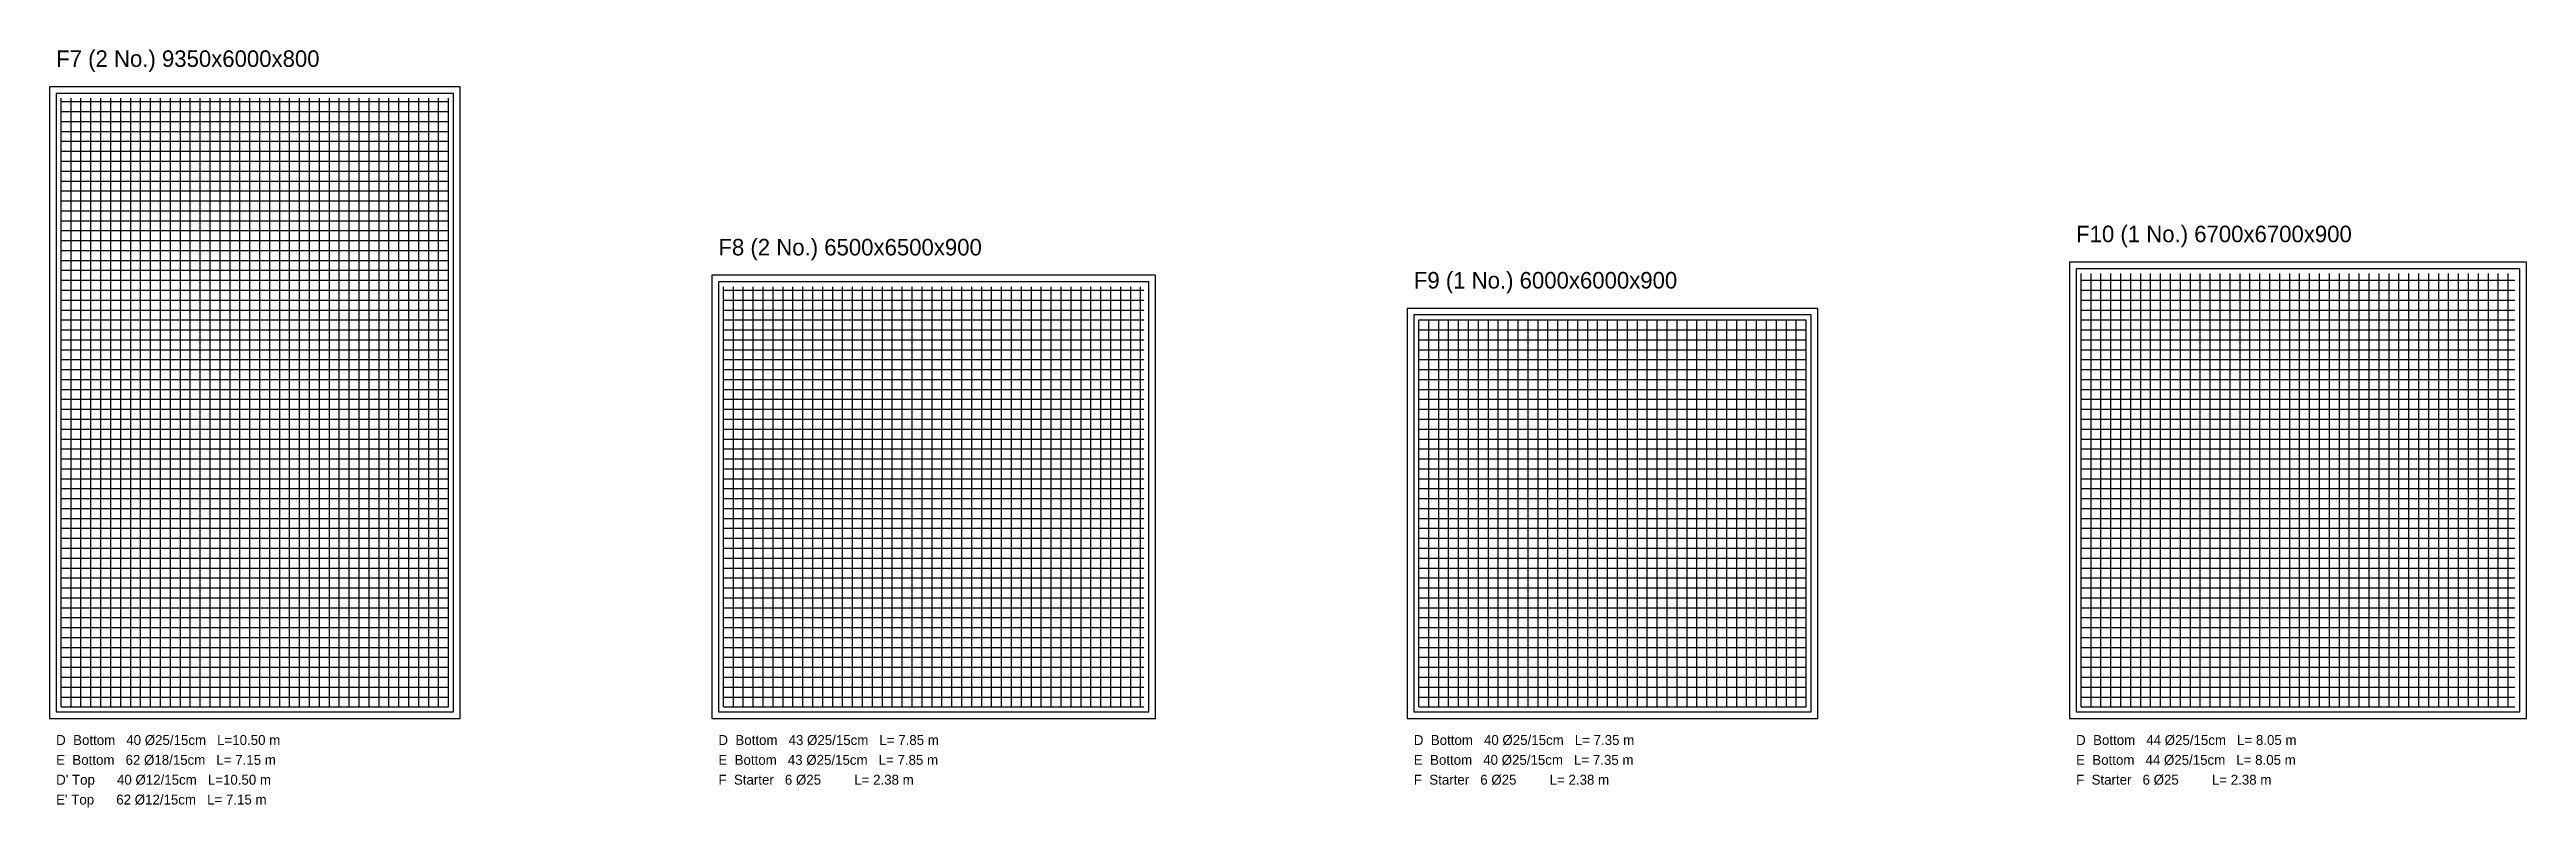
# Model space of a CAD drawing. Header units: metres. Extents: x 0.9 to 85.7, y -0.4 to 11.
# Drawn here: x 48.3 to 85.7, y -0.45 to 11.01 of the extents above; entities that cross this region are included whole.
import ezdxf

# ---------------------------------------------------------------- set-up
doc = ezdxf.new("R2010")
doc.units = ezdxf.units.M
for name, color, linetype in [('BAR-BOTTOM', 3, 'Continuous'), ('BAR-TOP', 6, 'Continuous'), ('BLINDING', 1, 'Continuous'), ('CONCRETE', 7, 'Continuous'), ('TEXT', 2, 'Continuous')]:
    doc.layers.add(name, color=color, linetype=linetype)

msp = doc.modelspace()

# ---------------------------------------------------------------- texts
at = {"layer": 'TEXT'}
for s, height, p in [('F7 (2 No.) 9350x6000x800', 0.25, (48.4, 10.75)), ('F10 (1 No.) 6700x6700x900', 0.25, (78.9, 8.1)), ('F8 (2 No.) 6500x6500x900', 0.25, (58.4, 7.9)), ('F9 (1 No.) 6000x6000x900', 0.25, (68.9, 7.4)), ('D  Bottom   40 Ø25/15cm   L=10.50 m', 0.15, (48.4, 0.5)), ('D  Bottom   43 Ø25/15cm   L= 7.85 m', 0.15, (58.4, 0.5)), ('D  Bottom   40 Ø25/15cm   L= 7.35 m', 0.15, (68.9, 0.5)), ('D  Bottom   44 Ø25/15cm   L= 8.05 m', 0.15, (78.9, 0.5)), ('E  Bottom   62 Ø18/15cm   L= 7.15 m', 0.15, (48.4, 0.2)), ("D' Top      40 Ø12/15cm   L=10.50 m", 0.15, (48.4, -0.1)), ('E  Bottom   43 Ø25/15cm   L= 7.85 m', 0.15, (58.4, 0.2)), ('F  Starter   6 Ø25         L= 2.38 m', 0.15, (58.4, -0.1)), ('E  Bottom   40 Ø25/15cm   L= 7.35 m', 0.15, (68.9, 0.2)), ('F  Starter   6 Ø25         L= 2.38 m', 0.15, (68.9, -0.1)), ('E  Bottom   44 Ø25/15cm   L= 8.05 m', 0.15, (78.9, 0.2)), ('F  Starter   6 Ø25         L= 2.38 m', 0.15, (78.9, -0.1)), ("E' Top      62 Ø12/15cm   L= 7.15 m", 0.15, (48.4, -0.4))]:
    msp.add_text(s, height=height, dxfattribs=at).set_placement(p)

# ---------------------------------------------------------------- linework, layer by layer
at = {"layer": 'BAR-BOTTOM'}
for p, q in [((48.475, 1.075), (48.475, 10.275)), ((48.475, 10.225), (54.325, 10.225)), ((48.625, 1.075), (48.625, 10.275)), ((48.775, 1.075), (48.775, 10.275)), ((48.925, 1.075), (48.925, 10.275)), ((49.075, 1.075), (49.075, 10.275)), ((49.225, 1.075), (49.225, 10.275)), ((49.375, 1.075), (49.375, 10.275)), ((49.525, 1.075), (49.525, 10.275)), ((49.675, 1.075), (49.675, 10.275)), ((49.825, 1.075), (49.825, 10.275)), ((49.975, 1.075), (49.975, 10.275)), ((50.125, 1.075), (50.125, 10.275)), ((50.275, 1.075), (50.275, 10.275)), ((50.425, 1.075), (50.425, 10.275)), ((50.575, 1.075), (50.575, 10.275)), ((50.725, 1.075), (50.725, 10.275)), ((50.875, 1.075), (50.875, 10.275)), ((51.025, 1.075), (51.025, 10.275)), ((51.175, 1.075), (51.175, 10.275)), ((51.325, 1.075), (51.325, 10.275)), ((51.475, 1.075), (51.475, 10.275)), ((51.625, 1.075), (51.625, 10.275)), ((51.775, 1.075), (51.775, 10.275)), ((51.925, 1.075), (51.925, 10.275)), ((52.075, 1.075), (52.075, 10.275)), ((52.225, 1.075), (52.225, 10.275)), ((52.375, 1.075), (52.375, 10.275)), ((52.525, 1.075), (52.525, 10.275)), ((52.675, 1.075), (52.675, 10.275)), ((52.825, 1.075), (52.825, 10.275)), ((52.975, 1.075), (52.975, 10.275)), ((53.125, 1.075), (53.125, 10.275)), ((53.275, 1.075), (53.275, 10.275)), ((53.425, 1.075), (53.425, 10.275)), ((53.575, 1.075), (53.575, 10.275)), ((53.725, 1.075), (53.725, 10.275)), ((53.875, 1.075), (53.875, 10.275)), ((54.025, 1.075), (54.025, 10.275)), ((54.175, 1.075), (54.175, 10.275)), ((54.325, 1.075), (54.325, 10.275)), ((48.475, 10.075), (54.325, 10.075)), ((48.475, 9.925), (54.325, 9.925)), ((48.475, 9.775), (54.325, 9.775)), ((48.475, 9.625), (54.325, 9.625)), ((48.475, 9.475), (54.325, 9.475)), ((48.475, 9.325), (54.325, 9.325)), ((48.475, 9.175), (54.325, 9.175)), ((48.475, 9.025), (54.325, 9.025)), ((48.475, 8.875), (54.325, 8.875)), ((48.475, 8.725), (54.325, 8.725)), ((48.475, 8.575), (54.325, 8.575)), ((48.475, 8.425), (54.325, 8.425)), ((48.475, 8.275), (54.325, 8.275)), ((48.475, 8.125), (54.325, 8.125)), ((48.475, 7.975), (54.325, 7.975)), ((48.475, 7.825), (54.325, 7.825)), ((48.475, 7.675), (54.325, 7.675)), ((48.475, 7.525), (54.325, 7.525)), ((78.975, 1.075), (78.975, 7.625)), ((78.975, 7.525), (85.525, 7.525)), ((79.125, 1.075), (79.125, 7.625)), ((79.275, 1.075), (79.275, 7.625)), ((79.425, 1.075), (79.425, 7.625)), ((79.575, 1.075), (79.575, 7.625)), ((79.725, 1.075), (79.725, 7.625)), ((79.875, 1.075), (79.875, 7.625)), ((80.025, 1.075), (80.025, 7.625)), ((80.175, 1.075), (80.175, 7.625)), ((80.325, 1.075), (80.325, 7.625)), ((80.475, 1.075), (80.475, 7.625)), ((80.625, 1.075), (80.625, 7.625)), ((80.775, 1.075), (80.775, 7.625)), ((80.925, 1.075), (80.925, 7.625)), ((81.075, 1.075), (81.075, 7.625)), ((81.225, 1.075), (81.225, 7.625)), ((81.375, 1.075), (81.375, 7.625)), ((81.525, 1.075), (81.525, 7.625)), ((81.675, 1.075), (81.675, 7.625)), ((81.825, 1.075), (81.825, 7.625)), ((81.975, 1.075), (81.975, 7.625)), ((82.125, 1.075), (82.125, 7.625)), ((82.275, 1.075), (82.275, 7.625)), ((82.425, 1.075), (82.425, 7.625)), ((82.575, 1.075), (82.575, 7.625)), ((82.725, 1.075), (82.725, 7.625)), ((82.875, 1.075), (82.875, 7.625)), ((83.025, 1.075), (83.025, 7.625)), ((83.175, 1.075), (83.175, 7.625)), ((83.325, 1.075), (83.325, 7.625)), ((83.475, 1.075), (83.475, 7.625)), ((83.625, 1.075), (83.625, 7.625)), ((83.775, 1.075), (83.775, 7.625)), ((83.925, 1.075), (83.925, 7.625)), ((84.075, 1.075), (84.075, 7.625)), ((84.225, 1.075), (84.225, 7.625)), ((84.375, 1.075), (84.375, 7.625)), ((84.525, 1.075), (84.525, 7.625)), ((84.675, 1.075), (84.675, 7.625)), ((84.825, 1.075), (84.825, 7.625)), ((84.975, 1.075), (84.975, 7.625)), ((85.125, 1.075), (85.125, 7.625)), ((85.275, 1.075), (85.275, 7.625)), ((85.425, 1.075), (85.425, 7.625)), ((48.475, 7.375), (54.325, 7.375)), ((48.475, 7.225), (54.325, 7.225)), ((58.475, 1.075), (58.475, 7.425)), ((58.475, 7.375), (64.825, 7.375)), ((58.475, 7.225), (64.825, 7.225)), ((58.625, 1.075), (58.625, 7.425)), ((58.775, 1.075), (58.775, 7.425)), ((58.925, 1.075), (58.925, 7.425)), ((59.075, 1.075), (59.075, 7.425)), ((59.225, 1.075), (59.225, 7.425)), ((59.375, 1.075), (59.375, 7.425)), ((59.525, 1.075), (59.525, 7.425)), ((59.675, 1.075), (59.675, 7.425)), ((59.825, 1.075), (59.825, 7.425)), ((59.975, 1.075), (59.975, 7.425)), ((60.125, 1.075), (60.125, 7.425)), ((60.275, 1.075), (60.275, 7.425)), ((60.425, 1.075), (60.425, 7.425)), ((60.575, 1.075), (60.575, 7.425)), ((60.725, 1.075), (60.725, 7.425)), ((60.875, 1.075), (60.875, 7.425)), ((61.025, 1.075), (61.025, 7.425)), ((61.175, 1.075), (61.175, 7.425)), ((61.325, 1.075), (61.325, 7.425)), ((61.475, 1.075), (61.475, 7.425)), ((61.625, 1.075), (61.625, 7.425)), ((61.775, 1.075), (61.775, 7.425)), ((61.925, 1.075), (61.925, 7.425)), ((62.075, 1.075), (62.075, 7.425)), ((62.225, 1.075), (62.225, 7.425)), ((62.375, 1.075), (62.375, 7.425)), ((62.525, 1.075), (62.525, 7.425)), ((62.675, 1.075), (62.675, 7.425)), ((62.825, 1.075), (62.825, 7.425)), ((62.975, 1.075), (62.975, 7.425)), ((63.125, 1.075), (63.125, 7.425)), ((63.275, 1.075), (63.275, 7.425)), ((63.425, 1.075), (63.425, 7.425)), ((63.575, 1.075), (63.575, 7.425)), ((63.725, 1.075), (63.725, 7.425)), ((63.875, 1.075), (63.875, 7.425)), ((64.025, 1.075), (64.025, 7.425)), ((64.175, 1.075), (64.175, 7.425)), ((64.325, 1.075), (64.325, 7.425)), ((64.475, 1.075), (64.475, 7.425)), ((64.625, 1.075), (64.625, 7.425)), ((64.775, 1.075), (64.775, 7.425)), ((78.975, 7.375), (85.525, 7.375)), ((78.975, 7.225), (85.525, 7.225)), ((48.475, 7.075), (54.325, 7.075)), ((48.475, 6.925), (54.325, 6.925)), ((48.475, 6.775), (54.325, 6.775)), ((58.475, 7.075), (64.825, 7.075)), ((58.475, 6.925), (64.825, 6.925)), ((58.475, 6.775), (64.825, 6.775)), ((68.975, 1.075), (68.975, 6.925)), ((68.975, 6.925), (74.825, 6.925)), ((68.975, 6.775), (74.825, 6.775)), ((69.125, 1.075), (69.125, 6.925)), ((69.275, 1.075), (69.275, 6.925)), ((69.425, 1.075), (69.425, 6.925)), ((69.575, 1.075), (69.575, 6.925)), ((69.725, 1.075), (69.725, 6.925)), ((69.875, 1.075), (69.875, 6.925)), ((70.025, 1.075), (70.025, 6.925)), ((70.175, 1.075), (70.175, 6.925)), ((70.325, 1.075), (70.325, 6.925)), ((70.475, 1.075), (70.475, 6.925)), ((70.625, 1.075), (70.625, 6.925)), ((70.775, 1.075), (70.775, 6.925)), ((70.925, 1.075), (70.925, 6.925)), ((71.075, 1.075), (71.075, 6.925)), ((71.225, 1.075), (71.225, 6.925)), ((71.375, 1.075), (71.375, 6.925)), ((71.525, 1.075), (71.525, 6.925)), ((71.675, 1.075), (71.675, 6.925)), ((71.825, 1.075), (71.825, 6.925)), ((71.975, 1.075), (71.975, 6.925)), ((72.125, 1.075), (72.125, 6.925)), ((72.275, 1.075), (72.275, 6.925)), ((72.425, 1.075), (72.425, 6.925)), ((72.575, 1.075), (72.575, 6.925)), ((72.725, 1.075), (72.725, 6.925)), ((72.875, 1.075), (72.875, 6.925)), ((73.025, 1.075), (73.025, 6.925)), ((73.175, 1.075), (73.175, 6.925)), ((73.325, 1.075), (73.325, 6.925)), ((73.475, 1.075), (73.475, 6.925)), ((73.625, 1.075), (73.625, 6.925)), ((73.775, 1.075), (73.775, 6.925)), ((73.925, 1.075), (73.925, 6.925)), ((74.075, 1.075), (74.075, 6.925)), ((74.225, 1.075), (74.225, 6.925)), ((74.375, 1.075), (74.375, 6.925)), ((74.525, 1.075), (74.525, 6.925)), ((74.675, 1.075), (74.675, 6.925)), ((74.825, 1.075), (74.825, 6.925)), ((78.975, 7.075), (85.525, 7.075)), ((78.975, 6.925), (85.525, 6.925)), ((78.975, 6.775), (85.525, 6.775)), ((48.475, 6.625), (54.325, 6.625)), ((48.475, 6.475), (54.325, 6.475)), ((58.475, 6.625), (64.825, 6.625)), ((58.475, 6.475), (64.825, 6.475)), ((68.975, 6.625), (74.825, 6.625)), ((68.975, 6.475), (74.825, 6.475)), ((78.975, 6.625), (85.525, 6.625)), ((78.975, 6.475), (85.525, 6.475)), ((48.475, 6.325), (54.325, 6.325)), ((48.475, 6.175), (54.325, 6.175)), ((48.475, 6.025), (54.325, 6.025)), ((58.475, 6.325), (64.825, 6.325)), ((58.475, 6.175), (64.825, 6.175)), ((58.475, 6.025), (64.825, 6.025)), ((68.975, 6.325), (74.825, 6.325)), ((68.975, 6.175), (74.825, 6.175)), ((68.975, 6.025), (74.825, 6.025)), ((78.975, 6.325), (85.525, 6.325)), ((78.975, 6.175), (85.525, 6.175)), ((78.975, 6.025), (85.525, 6.025)), ((48.475, 5.875), (54.325, 5.875)), ((48.475, 5.725), (54.325, 5.725)), ((58.475, 5.875), (64.825, 5.875)), ((58.475, 5.725), (64.825, 5.725)), ((68.975, 5.875), (74.825, 5.875)), ((68.975, 5.725), (74.825, 5.725)), ((78.975, 5.875), (85.525, 5.875)), ((78.975, 5.725), (85.525, 5.725)), ((48.475, 5.575), (54.325, 5.575)), ((48.475, 5.425), (54.325, 5.425)), ((48.475, 5.275), (54.325, 5.275)), ((58.475, 5.575), (64.825, 5.575)), ((58.475, 5.425), (64.825, 5.425)), ((58.475, 5.275), (64.825, 5.275)), ((68.975, 5.575), (74.825, 5.575)), ((68.975, 5.425), (74.825, 5.425)), ((68.975, 5.275), (74.825, 5.275)), ((78.975, 5.575), (85.525, 5.575)), ((78.975, 5.425), (85.525, 5.425)), ((78.975, 5.275), (85.525, 5.275)), ((48.475, 5.125), (54.325, 5.125)), ((48.475, 4.975), (54.325, 4.975)), ((58.475, 5.125), (64.825, 5.125)), ((58.475, 4.975), (64.825, 4.975)), ((68.975, 5.125), (74.825, 5.125)), ((68.975, 4.975), (74.825, 4.975)), ((78.975, 5.125), (85.525, 5.125)), ((78.975, 4.975), (85.525, 4.975)), ((48.475, 4.825), (54.325, 4.825)), ((48.475, 4.675), (54.325, 4.675)), ((48.475, 4.525), (54.325, 4.525)), ((58.475, 4.825), (64.825, 4.825)), ((58.475, 4.675), (64.825, 4.675)), ((58.475, 4.525), (64.825, 4.525)), ((68.975, 4.825), (74.825, 4.825)), ((68.975, 4.675), (74.825, 4.675)), ((68.975, 4.525), (74.825, 4.525)), ((78.975, 4.825), (85.525, 4.825)), ((78.975, 4.675), (85.525, 4.675)), ((78.975, 4.525), (85.525, 4.525)), ((48.475, 4.375), (54.325, 4.375)), ((48.475, 4.225), (54.325, 4.225)), ((58.475, 4.375), (64.825, 4.375)), ((58.475, 4.225), (64.825, 4.225)), ((68.975, 4.375), (74.825, 4.375)), ((68.975, 4.225), (74.825, 4.225)), ((78.975, 4.375), (85.525, 4.375)), ((78.975, 4.225), (85.525, 4.225)), ((48.475, 4.075), (54.325, 4.075)), ((48.475, 3.925), (54.325, 3.925)), ((48.475, 3.775), (54.325, 3.775)), ((58.475, 4.075), (64.825, 4.075)), ((58.475, 3.925), (64.825, 3.925)), ((58.475, 3.775), (64.825, 3.775)), ((68.975, 4.075), (74.825, 4.075)), ((68.975, 3.925), (74.825, 3.925)), ((68.975, 3.775), (74.825, 3.775)), ((78.975, 4.075), (85.525, 4.075)), ((78.975, 3.925), (85.525, 3.925)), ((78.975, 3.775), (85.525, 3.775)), ((48.475, 3.625), (54.325, 3.625)), ((48.475, 3.475), (54.325, 3.475)), ((58.475, 3.625), (64.825, 3.625)), ((58.475, 3.475), (64.825, 3.475)), ((68.975, 3.625), (74.825, 3.625)), ((68.975, 3.475), (74.825, 3.475)), ((78.975, 3.625), (85.525, 3.625)), ((78.975, 3.475), (85.525, 3.475)), ((48.475, 3.325), (54.325, 3.325)), ((48.475, 3.175), (54.325, 3.175)), ((48.475, 3.025), (54.325, 3.025)), ((58.475, 3.325), (64.825, 3.325)), ((58.475, 3.175), (64.825, 3.175)), ((58.475, 3.025), (64.825, 3.025)), ((68.975, 3.325), (74.825, 3.325)), ((68.975, 3.175), (74.825, 3.175)), ((68.975, 3.025), (74.825, 3.025)), ((78.975, 3.325), (85.525, 3.325)), ((78.975, 3.175), (85.525, 3.175)), ((78.975, 3.025), (85.525, 3.025)), ((48.475, 2.875), (54.325, 2.875)), ((48.475, 2.725), (54.325, 2.725)), ((58.475, 2.875), (64.825, 2.875)), ((58.475, 2.725), (64.825, 2.725)), ((68.975, 2.875), (74.825, 2.875)), ((68.975, 2.725), (74.825, 2.725)), ((78.975, 2.875), (85.525, 2.875)), ((78.975, 2.725), (85.525, 2.725)), ((48.475, 2.575), (54.325, 2.575)), ((48.475, 2.425), (54.325, 2.425)), ((48.475, 2.275), (54.325, 2.275)), ((58.475, 2.575), (64.825, 2.575)), ((58.475, 2.425), (64.825, 2.425)), ((58.475, 2.275), (64.825, 2.275)), ((68.975, 2.575), (74.825, 2.575)), ((68.975, 2.425), (74.825, 2.425)), ((68.975, 2.275), (74.825, 2.275)), ((78.975, 2.575), (85.525, 2.575)), ((78.975, 2.425), (85.525, 2.425)), ((78.975, 2.275), (85.525, 2.275)), ((48.475, 2.125), (54.325, 2.125)), ((48.475, 1.975), (54.325, 1.975)), ((58.475, 2.125), (64.825, 2.125)), ((58.475, 1.975), (64.825, 1.975)), ((68.975, 2.125), (74.825, 2.125)), ((68.975, 1.975), (74.825, 1.975)), ((78.975, 2.125), (85.525, 2.125)), ((78.975, 1.975), (85.525, 1.975)), ((48.475, 1.825), (54.325, 1.825)), ((48.475, 1.675), (54.325, 1.675)), ((48.475, 1.525), (54.325, 1.525)), ((58.475, 1.825), (64.825, 1.825)), ((58.475, 1.675), (64.825, 1.675)), ((58.475, 1.525), (64.825, 1.525)), ((68.975, 1.825), (74.825, 1.825)), ((68.975, 1.675), (74.825, 1.675)), ((68.975, 1.525), (74.825, 1.525)), ((78.975, 1.825), (85.525, 1.825)), ((78.975, 1.675), (85.525, 1.675)), ((78.975, 1.525), (85.525, 1.525)), ((48.475, 1.375), (54.325, 1.375)), ((48.475, 1.225), (54.325, 1.225)), ((58.475, 1.375), (64.825, 1.375)), ((58.475, 1.225), (64.825, 1.225)), ((68.975, 1.375), (74.825, 1.375)), ((68.975, 1.225), (74.825, 1.225)), ((78.975, 1.375), (85.525, 1.375)), ((78.975, 1.225), (85.525, 1.225)), ((48.475, 1.075), (54.325, 1.075)), ((58.475, 1.075), (64.825, 1.075)), ((68.975, 1.075), (74.825, 1.075)), ((78.975, 1.075), (85.525, 1.075))]:
    msp.add_line(p, q, dxfattribs=at)
at = {"layer": 'BAR-TOP'}
for p, q in [((48.475, 1.075), (48.475, 10.275)), ((48.475, 10.225), (54.325, 10.225)), ((48.625, 1.075), (48.625, 10.275)), ((48.775, 1.075), (48.775, 10.275)), ((48.925, 1.075), (48.925, 10.275)), ((49.075, 1.075), (49.075, 10.275)), ((49.225, 1.075), (49.225, 10.275)), ((49.375, 1.075), (49.375, 10.275)), ((49.525, 1.075), (49.525, 10.275)), ((49.675, 1.075), (49.675, 10.275)), ((49.825, 1.075), (49.825, 10.275)), ((49.975, 1.075), (49.975, 10.275)), ((50.125, 1.075), (50.125, 10.275)), ((50.275, 1.075), (50.275, 10.275)), ((50.425, 1.075), (50.425, 10.275)), ((50.575, 1.075), (50.575, 10.275)), ((50.725, 1.075), (50.725, 10.275)), ((50.875, 1.075), (50.875, 10.275)), ((51.025, 1.075), (51.025, 10.275)), ((51.175, 1.075), (51.175, 10.275)), ((51.325, 1.075), (51.325, 10.275)), ((51.475, 1.075), (51.475, 10.275)), ((51.625, 1.075), (51.625, 10.275)), ((51.775, 1.075), (51.775, 10.275)), ((51.925, 1.075), (51.925, 10.275)), ((52.075, 1.075), (52.075, 10.275)), ((52.225, 1.075), (52.225, 10.275)), ((52.375, 1.075), (52.375, 10.275)), ((52.525, 1.075), (52.525, 10.275)), ((52.675, 1.075), (52.675, 10.275)), ((52.825, 1.075), (52.825, 10.275)), ((52.975, 1.075), (52.975, 10.275)), ((53.125, 1.075), (53.125, 10.275)), ((53.275, 1.075), (53.275, 10.275)), ((53.425, 1.075), (53.425, 10.275)), ((53.575, 1.075), (53.575, 10.275)), ((53.725, 1.075), (53.725, 10.275)), ((53.875, 1.075), (53.875, 10.275)), ((54.025, 1.075), (54.025, 10.275)), ((54.175, 1.075), (54.175, 10.275)), ((54.325, 1.075), (54.325, 10.275)), ((48.475, 10.075), (54.325, 10.075)), ((48.475, 9.925), (54.325, 9.925)), ((48.475, 9.775), (54.325, 9.775)), ((48.475, 9.625), (54.325, 9.625)), ((48.475, 9.475), (54.325, 9.475)), ((48.475, 9.325), (54.325, 9.325)), ((48.475, 9.175), (54.325, 9.175)), ((48.475, 9.025), (54.325, 9.025)), ((48.475, 8.875), (54.325, 8.875)), ((48.475, 8.725), (54.325, 8.725)), ((48.475, 8.575), (54.325, 8.575)), ((48.475, 8.425), (54.325, 8.425)), ((48.475, 8.275), (54.325, 8.275)), ((48.475, 8.125), (54.325, 8.125)), ((48.475, 7.975), (54.325, 7.975)), ((48.475, 7.825), (54.325, 7.825)), ((48.475, 7.675), (54.325, 7.675)), ((48.475, 7.525), (54.325, 7.525)), ((48.475, 7.375), (54.325, 7.375)), ((48.475, 7.225), (54.325, 7.225)), ((48.475, 7.075), (54.325, 7.075)), ((48.475, 6.925), (54.325, 6.925)), ((48.475, 6.775), (54.325, 6.775)), ((48.475, 6.625), (54.325, 6.625)), ((48.475, 6.475), (54.325, 6.475)), ((48.475, 6.325), (54.325, 6.325)), ((48.475, 6.175), (54.325, 6.175)), ((48.475, 6.025), (54.325, 6.025)), ((48.475, 5.875), (54.325, 5.875)), ((48.475, 5.725), (54.325, 5.725)), ((48.475, 5.575), (54.325, 5.575)), ((48.475, 5.425), (54.325, 5.425)), ((48.475, 5.275), (54.325, 5.275)), ((48.475, 5.125), (54.325, 5.125)), ((48.475, 4.975), (54.325, 4.975)), ((48.475, 4.825), (54.325, 4.825)), ((48.475, 4.675), (54.325, 4.675)), ((48.475, 4.525), (54.325, 4.525)), ((48.475, 4.375), (54.325, 4.375)), ((48.475, 4.225), (54.325, 4.225)), ((48.475, 4.075), (54.325, 4.075)), ((48.475, 3.925), (54.325, 3.925)), ((48.475, 3.775), (54.325, 3.775)), ((48.475, 3.625), (54.325, 3.625)), ((48.475, 3.475), (54.325, 3.475)), ((48.475, 3.325), (54.325, 3.325)), ((48.475, 3.175), (54.325, 3.175)), ((48.475, 3.025), (54.325, 3.025)), ((48.475, 2.875), (54.325, 2.875)), ((48.475, 2.725), (54.325, 2.725)), ((48.475, 2.575), (54.325, 2.575)), ((48.475, 2.425), (54.325, 2.425)), ((48.475, 2.275), (54.325, 2.275)), ((48.475, 2.125), (54.325, 2.125)), ((48.475, 1.975), (54.325, 1.975)), ((48.475, 1.825), (54.325, 1.825)), ((48.475, 1.675), (54.325, 1.675)), ((48.475, 1.525), (54.325, 1.525)), ((48.475, 1.375), (54.325, 1.375)), ((48.475, 1.225), (54.325, 1.225)), ((48.475, 1.075), (54.325, 1.075))]:
    msp.add_line(p, q, dxfattribs=at)
at = {"layer": 'BLINDING'}
for points in [[(48.3, 0.9), (54.5, 0.9), (54.5, 10.45), (48.3, 10.45)], [(58.3, 0.9), (65, 0.9), (65, 7.6), (58.3, 7.6)], [(78.8, 0.9), (85.7, 0.9), (85.7, 7.8), (78.8, 7.8)], [(68.8, 0.9), (75, 0.9), (75, 7.1), (68.8, 7.1)]]:
    msp.add_lwpolyline(points, close=True, dxfattribs=at)
at = {"layer": 'CONCRETE'}
for points in [[(48.4, 1), (54.4, 1), (54.4, 10.35), (48.4, 10.35)], [(58.4, 1), (64.9, 1), (64.9, 7.5), (58.4, 7.5)], [(78.9, 1), (85.6, 1), (85.6, 7.7), (78.9, 7.7)], [(68.9, 1), (74.9, 1), (74.9, 7), (68.9, 7)]]:
    msp.add_lwpolyline(points, close=True, dxfattribs=at)

msp.set_redraw_order([(e.dxf.handle, doc.entitydb.next_handle()) for e in msp.query("TEXT MTEXT ATTDEF DIMENSION ARC_DIMENSION")])  # texts and dimensions are drawn at this point

doc.saveas('drawing.dxf')
